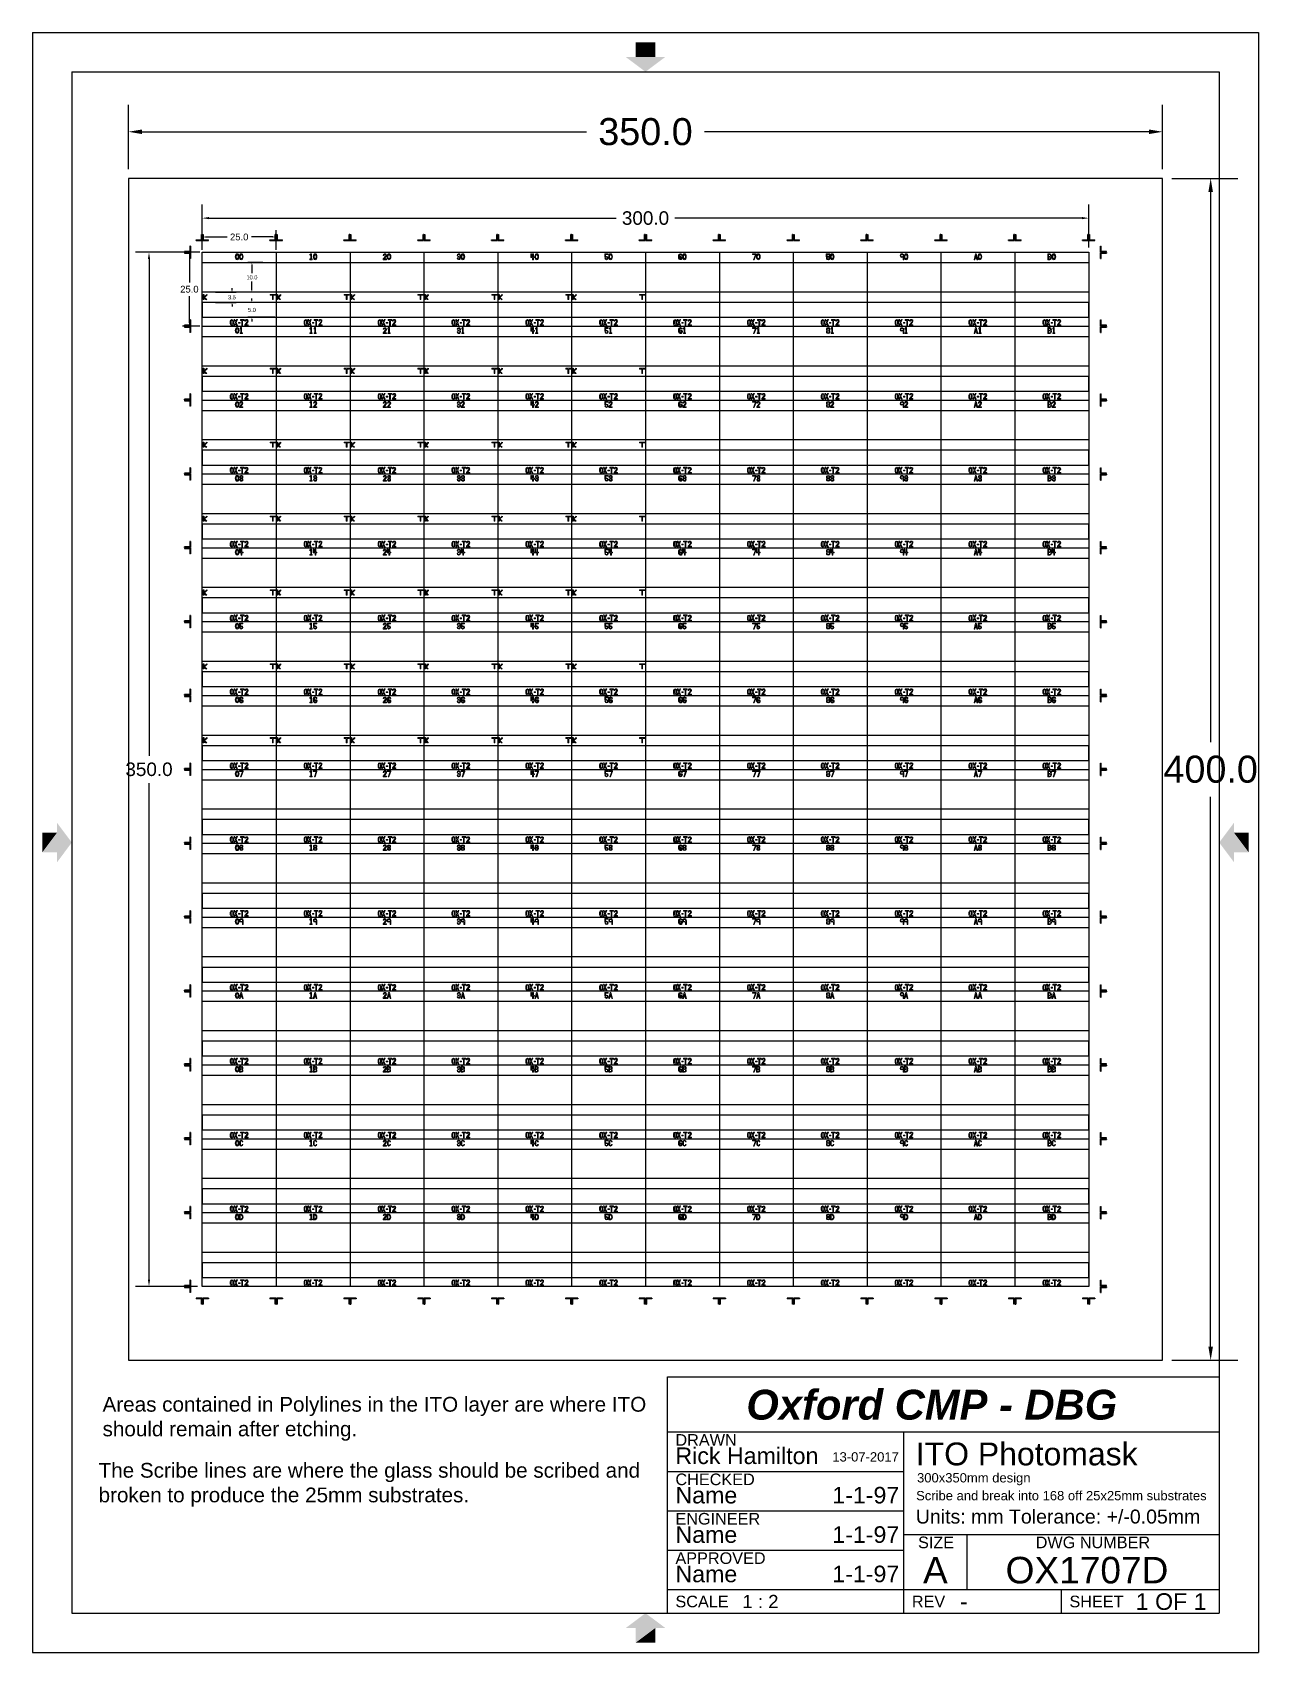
# Model space of a CAD drawing. Header units: millimetres. Extents: x -207 to 207, y -299 to 249.
import ezdxf

# ---------------------------------------------------------------- set-up
doc = ezdxf.new("R2010")
doc.units = ezdxf.units.MM
doc.header["$PDSIZE"] = 1
for name, color, linetype in [('border', 3, 'Continuous'), ('cut_mark', 10, 'Continuous'), ('Glass Substrate', 4, 'Continuous'), ('ITO', 5, 'Continuous'), ('ITO Dimensions', 7, 'Continuous'), ('Scribe lines', 8, 'Continuous')]:
    doc.layers.add(name, color=color, linetype=linetype)
doc.styles.add('Arial', font='arial.ttf')
doc.styles.add('Arial_Bold', font='arial.ttf')
doc.styles.add('Arial_Bold_Italic', font='arialbi.ttf')
doc.styles.add('DEFAULT', font='arial.ttf', dxfattribs={"height": 5})
doc.dimstyles.new('COPY_1_OF_STANDARD', dxfattribs={"dimscale": 0.3, "dimtxt": 2.286, "dimasz": 2.286, "dimexe": 2.286, "dimexo": 0.794, "dimgap": 1.143, "dimtad": 0, "dimtih": 1, "dimtoh": 1, "dimdec": 1, "dimzin": 0, "dimdsep": 46, "dimtxsty": 'Arial', "dimsah": 1, "dimcen": 0, "dimadec": 0, "dimazin": 0, "dimtfac": 1, "dimtdec": 4, "dimtofl": 0, "dimtmove": 0, "dimatfit": 3, "dimfxl": 1, "dimtfillclr": 256, "dimtolj": 1, "dimtzin": 0, "dimarcsym": 0})

msp = doc.modelspace()

# ---------------------------------------------------------------- texts
at = {"color": 7, "lineweight": 0, "char_height": 5, "attachment_point": 1, "style": 'DEFAULT'}
for s, width, insert in [('Areas contained in Polylines in the ITO layer are where ITO should remain after etching.', 191.2145, (-183.75, -212.38)), ('The Scribe lines are where the glass should be scribed and broken to produce the 25mm substrates.', 185.0879, (-185.09, -234.72))]:
    msp.add_mtext_dynamic_manual_height_columns(s, width=width, gutter_width=25, heights=[0], dxfattribs=dict(at, insert=insert))
at = {"layer": 'border'}
for s, height, style, p in [('Oxford CMP - DBG', 10.1079, 'Arial_Bold_Italic', (34.14, -220.07)), ('DRAWN', 3.931, 'Arial_Bold', (10.13, -228.91)), ('Rick Hamilton', 5.6167, 'Arial', (10.13, -235.11)), ('ITO Photomask', 7.7341, 'Arial', (91.49, -235.55)), ('13-07-2017', 3.15, 'Arial', (63.23, -234.25)), ('CHECKED', 3.931, 'Arial_Bold', (10.13, -242.25)), ('300x350mm design', 3.15, 'Arial', (91.9, -241.33)), ('Name', 5.617, 'Arial', (10.13, -248.44)), ('1-1-97', 5.617, 'Arial', (63.21, -248.44)), ('Scribe and break into 168 off 25x25mm substrates', 3.15, 'Arial', (91.59, -247.37)), ('ENGINEER', 3.931, 'Arial_Bold', (10.13, -255.58)), ('Units: mm Tolerance: +/-0.05mm', 4.725, 'Arial', (91.49, -255.24)), ('Name', 5.617, 'Arial', (10.13, -261.78)), ('1-1-97', 5.617, 'Arial', (63.21, -261.78)), ('SIZE', 3.931, 'Arial_Bold', (92.24, -263.59)), ('DWG NUMBER', 3.931, 'Arial_Bold', (132.05, -263.59)), ('APPROVED', 3.931, 'Arial_Bold', (10.13, -268.92)), ('A', 8.98, 'Arial', (93.92, -275.5)), ('OX1707D', 8.982, 'Arial', (121.86, -275.5)), ('Name', 5.617, 'Arial', (10.13, -275.11)), ('1-1-97', 5.617, 'Arial', (63.21, -275.11)), ('SCALE', 3.931, 'Arial_Bold', (10.13, -283.59)), ('1 : 2', 4.491, 'Arial', (32.8, -283.88)), ('SHEET', 3.931, 'Arial_Bold', (143.48, -283.59)), ('1 OF 1', 5.617, 'Arial', (165.91, -284.45)), ('REV', 3.931, 'Arial_Bold', (90.14, -283.59)), ('-', 5.62, 'Arial', (106.41, -284.45))]:
    msp.add_text(s, height=height, dxfattribs=dict(at, style=style)).set_placement(p)

# ---------------------------------------------------------------- blocks, each defined once
blk = doc.blocks.new('*D1')
at = {"layer": 'Defpoints', "color": 0, "transparency": 16777216}
for p in [(175, 200), (175, -200), (191.27, -200)]:
    blk.add_point(p, dxfattribs=at)
at = {"layer": 'ITO Dimensions', "color": 0, "linetype": 'ByBlock', "lineweight": -2, "transparency": 16777216}
for p, q in [((178.18, 200), (200.41, 200)), ((191.27, 195.43), (191.27, 9.24)), ((191.27, -195.43), (191.27, -9.24)), ((178.18, -200), (200.41, -200))]:
    blk.add_line(p, q, dxfattribs=at)
at = {"layer": 'ITO Dimensions', "color": 0, "transparency": 16777216}
for points in [[(192.03, 195.43), (190.5, 195.43), (191.27, 200)], [(190.5, -195.43), (192.03, -195.43), (191.27, -200)]]:
    blk.add_solid(points, dxfattribs=at)
at = {"layer": 'ITO Dimensions', "color": 0, "transparency": 16777216, "insert": (191.27, 0), "char_height": 9.144, "attachment_point": 5, "style": 'Arial'}
blk.add_mtext('\\A1;400.0', dxfattribs=at)
blk = doc.blocks.new('*D2')
at = {"layer": 'Defpoints', "color": 0, "transparency": 16777216}
for p in [(175, 215.78), (-175, 200), (175, 200)]:
    blk.add_point(p, dxfattribs=at)
at = {"layer": 'ITO Dimensions', "color": 0, "linetype": 'ByBlock', "lineweight": -2, "transparency": 16777216}
for p, q in [((-175, 203.18), (-175, 224.93)), ((175, 203.18), (175, 224.93)), ((-170.43, 215.78), (-19.96, 215.78)), ((170.43, 215.78), (19.96, 215.78))]:
    blk.add_line(p, q, dxfattribs=at)
at = {"layer": 'ITO Dimensions', "color": 0, "transparency": 16777216}
for points in [[(-170.43, 216.55), (-170.43, 215.02), (-175, 215.78)], [(170.43, 215.02), (170.43, 216.55), (175, 215.78)]]:
    blk.add_solid(points, dxfattribs=at)
at = {"layer": 'ITO Dimensions', "color": 0, "transparency": 16777216, "insert": (0, 215.78), "char_height": 9.144, "attachment_point": 5, "style": 'Arial'}
blk.add_mtext('\\A1;350.0', dxfattribs=at)
blk = doc.blocks.new('*D3')
at = {"layer": 'Defpoints', "color": 0, "transparency": 16777216}
for p in [(150, 186.56), (-150, 175), (150, 175)]:
    blk.add_point(p, dxfattribs=at)
at = {"layer": 'ITO Dimensions', "color": 0, "linetype": 'ByBlock', "lineweight": -2, "transparency": 16777216}
for p, q in [((-150, 176.59), (-150, 191.13)), ((-147.71, 186.56), (-9.98, 186.56)), ((147.71, 186.56), (9.98, 186.56)), ((150, 176.59), (150, 191.13))]:
    blk.add_line(p, q, dxfattribs=at)
at = {"layer": 'ITO Dimensions', "color": 0, "transparency": 16777216}
for points in [[(-147.71, 186.94), (-147.71, 186.18), (-150, 186.56)], [(147.71, 186.18), (147.71, 186.94), (150, 186.56)]]:
    blk.add_solid(points, dxfattribs=at)
at = {"layer": 'ITO Dimensions', "color": 0, "transparency": 16777216, "insert": (0, 186.56), "char_height": 4.572, "attachment_point": 5, "style": 'Arial'}
blk.add_mtext('\\A1;300.0', dxfattribs=at)
blk = doc.blocks.new('A$C7D01168D')
at = {"layer": 'cut_mark', "color": 5}
for p, q in [((0, 1), (0, 0.9)), ((0, 1), (1, 1)), ((0, 0.9), (0.9, 0.9)), ((0.9, 0.9), (0.9, 0)), ((1, 0), (0.9, 0)), ((1, 0), (0.9, 0)), ((1, 0), (1, 1)), ((1.1, 0), (1.1, 1)), ((1.1, 1), (2.1, 1)), ((1.1, 0), (1.2, 0)), ((1.2, 0.9), (2.1, 0.9)), ((1.2, 0), (1.2, 0.9)), ((2.1, 1), (2.1, 0.9))]:
    blk.add_line(p, q, dxfattribs=at)
blk = doc.blocks.new('*D4')
at = {"layer": 'Defpoints', "color": 0, "transparency": 16777216}
for p in [(-150, 175), (-168.03, -175), (-150, -175)]:
    blk.add_point(p, dxfattribs=at)
at = {"layer": 'ITO Dimensions', "color": 0, "linetype": 'ByBlock', "lineweight": -2, "transparency": 16777216}
for p, q in [((-151.59, 175), (-172.6, 175)), ((-168.03, 172.71), (-168.03, 4.62)), ((-168.03, -172.71), (-168.03, -4.62)), ((-151.59, -175), (-172.6, -175))]:
    blk.add_line(p, q, dxfattribs=at)
at = {"layer": 'ITO Dimensions', "color": 0, "transparency": 16777216}
for points in [[(-167.65, 172.71), (-168.41, 172.71), (-168.03, 175)], [(-168.41, -172.71), (-167.65, -172.71), (-168.03, -175)]]:
    blk.add_solid(points, dxfattribs=at)
at = {"layer": 'ITO Dimensions', "color": 0, "transparency": 16777216, "insert": (-168.03, 0), "char_height": 4.572, "attachment_point": 5, "style": 'Arial'}
blk.add_mtext('\\A1;350.0', dxfattribs=at)
blk = doc.blocks.new('*D5')
at = {"layer": 'Defpoints', "color": 0, "transparency": 16777216}
for p in [(-125, 180.18), (-150, 175), (-125, 175)]:
    blk.add_point(p, dxfattribs=at)
at = {"layer": 'ITO Dimensions', "color": 0, "linetype": 'ByBlock', "lineweight": -2, "transparency": 16777216}
for p, q in [((-150, 175.79), (-150, 182.47)), ((-125, 175.79), (-125, 182.47)), ((-148.86, 180.18), (-141.62, 180.18)), ((-126.14, 180.18), (-133.38, 180.18))]:
    blk.add_line(p, q, dxfattribs=at)
at = {"layer": 'ITO Dimensions', "color": 0, "transparency": 16777216}
for points in [[(-148.86, 180.37), (-148.86, 179.99), (-150, 180.18)], [(-126.14, 179.99), (-126.14, 180.37), (-125, 180.18)]]:
    blk.add_solid(points, dxfattribs=at)
at = {"layer": 'ITO Dimensions', "color": 0, "transparency": 16777216, "insert": (-137.5, 180.18), "char_height": 2.286, "attachment_point": 5, "style": 'Arial'}
blk.add_mtext('\\A1;25.0', dxfattribs=at)
blk = doc.blocks.new('*D6')
at = {"layer": 'Defpoints', "color": 0, "transparency": 16777216}
for p in [(-150, 175), (-154.36, 150), (-150, 150)]:
    blk.add_point(p, dxfattribs=at)
at = {"layer": 'ITO Dimensions', "color": 0, "linetype": 'ByBlock', "lineweight": -2, "transparency": 16777216}
for p, q in [((-150.79, 175), (-156.65, 175)), ((-154.36, 173.86), (-154.36, 164.81)), ((-154.36, 151.14), (-154.36, 160.19)), ((-150.79, 150), (-156.65, 150))]:
    blk.add_line(p, q, dxfattribs=at)
at = {"layer": 'ITO Dimensions', "color": 0, "transparency": 16777216}
for points in [[(-154.17, 173.86), (-154.55, 173.86), (-154.36, 175)], [(-154.55, 151.14), (-154.17, 151.14), (-154.36, 150)]]:
    blk.add_solid(points, dxfattribs=at)
at = {"layer": 'ITO Dimensions', "color": 0, "transparency": 16777216, "insert": (-154.36, 162.5), "char_height": 2.286, "attachment_point": 5, "style": 'Arial'}
blk.add_mtext('\\A1;25.0', dxfattribs=at)
blk = doc.blocks.new('*D7')
at = {"layer": 'Defpoints', "color": 0, "transparency": 16777216}
for p in [(-146, 161.5), (-146, 158), (-139.94, 158)]:
    blk.add_point(p, dxfattribs=at)
at = {"layer": 'ITO Dimensions', "color": 0, "linetype": 'ByBlock', "lineweight": -2, "transparency": 16777216}
for p, q in [((-145.52, 161.5), (-138.57, 161.5)), ((-139.94, 162.19), (-139.94, 162.87)), ((-145.52, 158), (-138.57, 158)), ((-139.94, 157.31), (-139.94, 156.63))]:
    blk.add_line(p, q, dxfattribs=at)
at = {"layer": 'ITO Dimensions', "color": 0, "transparency": 16777216}
for points in [[(-140.06, 162.19), (-139.83, 162.19), (-139.94, 161.5)], [(-139.83, 157.31), (-140.06, 157.31), (-139.94, 158)]]:
    blk.add_solid(points, dxfattribs=at)
at = {"layer": 'ITO Dimensions', "color": 0, "transparency": 16777216, "insert": (-139.94, 159.75), "char_height": 1.372, "attachment_point": 5, "style": 'Arial'}
blk.add_mtext('\\A1;3.5', dxfattribs=at)
blk = doc.blocks.new('*D8')
at = {"layer": 'Defpoints', "color": 0, "transparency": 16777216}
for p in [(-129, 158), (-133.2, 153), (-125, 153)]:
    blk.add_point(p, dxfattribs=at)
at = {"layer": 'ITO Dimensions', "color": 0, "linetype": 'ByBlock', "lineweight": -2, "transparency": 16777216}
for p, q in [((-133.2, 158.69), (-133.2, 159.37)), ((-129.48, 158), (-134.57, 158)), ((-125.48, 153), (-134.57, 153)), ((-133.2, 152.31), (-133.2, 151.63))]:
    blk.add_line(p, q, dxfattribs=at)
at = {"layer": 'ITO Dimensions', "color": 0, "transparency": 16777216}
for points in [[(-133.32, 158.69), (-133.09, 158.69), (-133.2, 158)], [(-133.09, 152.31), (-133.32, 152.31), (-133.2, 153)]]:
    blk.add_solid(points, dxfattribs=at)
at = {"layer": 'ITO Dimensions', "color": 0, "transparency": 16777216, "insert": (-133.2, 155.5), "char_height": 1.372, "attachment_point": 5, "style": 'Arial'}
blk.add_mtext('\\A1;5.0', dxfattribs=at)
blk = doc.blocks.new('*D9')
at = {"layer": 'Defpoints', "color": 0, "transparency": 16777216}
for p in [(-133.2, 171.5), (-129, 171.5), (-129, 161.5)]:
    blk.add_point(p, dxfattribs=at)
at = {"layer": 'ITO Dimensions', "color": 0, "linetype": 'ByBlock', "lineweight": -2, "transparency": 16777216}
for p, q in [((-129.48, 171.5), (-134.57, 171.5)), ((-133.2, 170.81), (-133.2, 167.89)), ((-133.2, 162.19), (-133.2, 165.11)), ((-129.48, 161.5), (-134.57, 161.5))]:
    blk.add_line(p, q, dxfattribs=at)
at = {"layer": 'ITO Dimensions', "color": 0, "transparency": 16777216}
for points in [[(-133.09, 170.81), (-133.32, 170.81), (-133.2, 171.5)], [(-133.32, 162.19), (-133.09, 162.19), (-133.2, 161.5)]]:
    blk.add_solid(points, dxfattribs=at)
at = {"layer": 'ITO Dimensions', "color": 0, "transparency": 16777216, "insert": (-133.2, 166.5), "char_height": 1.372, "attachment_point": 5, "style": 'Arial'}
blk.add_mtext('\\A1;10.0', dxfattribs=at)
blk = doc.blocks.new('*U15')
at = {"layer": 'ITO', "lineweight": 0}
for points in [[(-3.02, 0.45), (-3.02, -0.46, 1), (-1.9, -0.46), (-1.9, 0.45, 1), (-3.02, 0.45)], [(-2.74, 0.45), (-2.74, -0.4, 1), (-2.18, -0.4), (-2.18, 0.45, 1), (-2.74, 0.45)]]:
    blk.add_lwpolyline(points, format="xyb", close=True, dxfattribs=at)
for points in [[(-1.74, -0.98), (-1.32, 0.02), (-1.74, 1.02), (-1.46, 1.02), (-1.18, 0.35), (-0.9, 1.02), (-0.62, 1.02), (-1.04, 0.02), (-0.62, -0.98), (-0.9, -0.98), (-1.18, -0.31), (-1.46, -0.98), (-1.74, -0.98)], [(-1.74, 1.02), (-1.46, 1.02), (-1.18, 0.35), (-0.9, 1.02), (-0.62, 1.02), (-1.04, 0.02), (-0.62, -0.98), (-0.9, -0.98), (-1.18, -0.31), (-1.46, -0.98), (-1.74, -0.98), (-1.32, 0.02), (-1.74, 1.02)], [(0.4, 1.02), (1.65, 1.02), (1.65, 0.73), (1.15, 0.73), (1.15, -0.98), (0.9, -0.98), (0.9, 0.73), (0.4, 0.73), (0.4, 1.02)]]:
    blk.add_lwpolyline(points, close=True, dxfattribs=at)
at = {"layer": 'ITO', "linetype": 'Continuous', "lineweight": -2, "flags": 128}
blk.add_lwpolyline([(-0.23, 0.02), (0.27, 0.02), (0.27, -0.23), (-0.23, -0.23)], close=True, dxfattribs=at)
blk.add_lwpolyline([(1.9, 0.48, -1.385982), (2.89, 0.1), (2.22, -0.73), (3.02, -0.73), (3.02, -0.98), (1.9, -0.98), (1.9, -0.73), (2.7, 0.26, 1.359759), (2.15, 0.48), (1.9, 0.48)], format="xyb", dxfattribs=at)
blk = doc.blocks.new('*U16')
at = {"color": 0, "linetype": 'ByBlock', "lineweight": -2, "transparency": 16777216}
for p in [(0, 0), (25, 0), (50, 0), (75, 0), (100, 0), (125, 0), (150, 0), (175, 0), (200, 0), (225, 0), (250, 0), (275, 0), (0, -25), (25, -25), (50, -25), (75, -25), (100, -25), (125, -25), (150, -25), (175, -25), (200, -25), (225, -25), (250, -25), (275, -25), (0, -50), (25, -50), (50, -50), (75, -50), (100, -50), (125, -50), (150, -50), (175, -50), (200, -50), (225, -50), (250, -50), (275, -50), (0, -75), (25, -75), (50, -75), (75, -75), (100, -75), (125, -75), (150, -75), (175, -75), (200, -75), (225, -75), (250, -75), (275, -75), (0, -100), (25, -100), (50, -100), (75, -100), (100, -100), (125, -100), (150, -100), (175, -100), (200, -100), (225, -100), (250, -100), (275, -100), (0, -125), (25, -125), (50, -125), (75, -125), (100, -125), (125, -125), (150, -125), (175, -125), (200, -125), (225, -125), (250, -125), (275, -125), (0, -150), (25, -150), (50, -150), (75, -150), (100, -150), (125, -150), (150, -150), (175, -150), (200, -150), (225, -150), (250, -150), (275, -150), (0, -175), (25, -175), (50, -175), (75, -175), (100, -175), (125, -175), (150, -175), (175, -175), (200, -175), (225, -175), (250, -175), (275, -175), (0, -200), (25, -200), (50, -200), (75, -200), (100, -200), (125, -200), (150, -200), (175, -200), (200, -200), (225, -200), (250, -200), (275, -200), (0, -225), (25, -225), (50, -225), (75, -225), (100, -225), (125, -225), (150, -225), (175, -225), (200, -225), (225, -225), (250, -225), (275, -225), (0, -250), (25, -250), (50, -250), (75, -250), (100, -250), (125, -250), (150, -250), (175, -250), (200, -250), (225, -250), (250, -250), (275, -250), (0, -275), (25, -275), (50, -275), (75, -275), (100, -275), (125, -275), (150, -275), (175, -275), (200, -275), (225, -275), (250, -275), (275, -275), (0, -300), (25, -300), (50, -300), (75, -300), (100, -300), (125, -300), (150, -300), (175, -300), (200, -300), (225, -300), (250, -300), (275, -300), (0, -325), (25, -325), (50, -325), (75, -325), (100, -325), (125, -325), (150, -325), (175, -325), (200, -325), (225, -325), (250, -325), (275, -325)]:
    blk.add_blockref('*U15', p, dxfattribs=at)
blk = doc.blocks.new('*U20')
at = {"layer": 'ITO', "lineweight": -2, "flags": 128}
blk.add_lwpolyline([(-112.84, -1), (-112.84, -0.75), (-112.59, -0.75), (-112.59, 0.75), (-112.84, 0.5), (-112.84, 0.75), (-112.59, 1), (-112.34, 1), (-112.34, -0.75), (-112.09, -0.75), (-112.09, -1), (-112.84, -1)], dxfattribs=at)
at = {"layer": 'ITO', "linetype": 'Continuous', "lineweight": -2, "flags": 128}
for points in [[(-88.03, 0.46, -1.385982), (-87.03, 0.08), (-87.71, -0.75), (-86.91, -0.75), (-86.91, -1), (-88.03, -1), (-88.03, -0.75), (-87.23, 0.24, 1.359759), (-87.78, 0.46), (-88.03, 0.46)], [(-63.03, 0.44), (-62.78, 0.44, -2.30913), (-62.45, 0.12), (-62.78, 0.12), (-62.78, -0.13), (-62.47, -0.13, -2.406734), (-62.78, -0.44), (-63.03, -0.44, 1.585442), (-62.12, 0, 1.58587), (-63.03, 0.44)], [(-13.03, -0.44, 2.353753), (-12.45, 0.12), (-12.78, 0.12), (-12.78, 0.75), (-11.91, 0.75), (-11.91, 1), (-13.03, 1), (-13.03, -0.13), (-12.47, -0.13, -2.406734), (-12.78, -0.44), (-13.03, -0.44)]]:
    blk.add_lwpolyline(points, format="xyb", dxfattribs=at)
for points in [[(-38.09, 1), (-38.09, -0.25), (-37.47, -0.25), (-37.47, -1), (-37.22, -1), (-37.22, -0.25), (-36.84, -0.25), (-36.84, 0), (-37.22, 0), (-37.22, 1), (-37.47, 1), (-37.47, 0), (-37.84, 0), (-37.84, 1), (-38.09, 1)], [(111.91, -1), (112.41, 1), (112.66, 1), (113.16, -1), (112.91, -1), (112.78, -0.5), (112.28, -0.5), (112.16, -1), (111.91, -1)], [(112.34, -0.25), (112.53, 0.5), (112.72, -0.25), (112.34, -0.25)]]:
    blk.add_lwpolyline(points, dxfattribs=at)
at = {"layer": 'ITO', "flags": 128}
blk.add_lwpolyline([(13.09, 0.45), (12.85, 0.45, 0.986306), (12.22, 0.44), (12.22, 0.03, -3.989632), (11.97, -0.44), (11.97, 0.44, -0.986761)], format="xyb", close=True, dxfattribs=at)
at = {"layer": 'ITO', "lineweight": 0}
blk.add_lwpolyline([(36.91, 1), (38.16, 1), (38.16, 0.75), (37.53, -1), (37.28, -1), (37.91, 0.75), (36.91, 0.75)], close=True, dxfattribs=at)
for points in [[(62.53, 1, -0.707122), (62.88, 0, -2.828346), (62.18, 0, -0.707107), (62.53, 1, 0)], [(88.16, -1), (87.91, -1), (87.91, -0.12, -4.274293), (88.16, 0.37)], [(136.91, 1), (137.53, 1, -0.707142), (137.88, 0, -0.707072), (137.53, -1), (136.91, -1)], [(137.16, 0.75), (137.53, 0.75, -0.999915), (137.53, 0.13), (137.16, 0.13)], [(137.16, -0.12), (137.53, -0.12, -0.999915), (137.53, -0.75), (137.16, -0.75)]]:
    blk.add_lwpolyline(points, format="xyb", close=True, dxfattribs=at)
for centre, radius in [((62.53, 0.44), 0.313), ((87.53, 0.38), 0.375), ((62.53, -0.44), 0.312)]:
    blk.add_circle(centre, radius, dxfattribs=at)
at = {"layer": 'ITO'}
blk.add_circle((12.53, -0.44), 0.313, dxfattribs=at)
at = {"layer": 'ITO', "linetype": 'Continuous', "lineweight": -2}
for major_axis, ratio in [((0, 1), 0.625), ((0, 0.75), 0.5)]:
    blk.add_ellipse((-137.47, 0), major_axis=major_axis, ratio=ratio, dxfattribs=at)
blk = doc.blocks.new('*U21')
at = {"layer": 'ITO', "color": 0, "linetype": 'ByBlock', "lineweight": -2, "transparency": 16777216}
for p in [(0, 0), (0, -25), (0, -50), (0, -75), (0, -100), (0, -125), (0, -150), (0, -175), (0, -200), (0, -225), (0, -250), (0, -275), (0, -300), (0, -325)]:
    blk.add_blockref('*U20', p, dxfattribs=at)
blk = doc.blocks.new('*U22')
at = {"layer": 'ITO', "lineweight": -2, "flags": 128}
blk.add_lwpolyline([(-0.37, 136.5), (-0.37, 136.75), (-0.12, 136.75), (-0.12, 138.25), (-0.37, 138), (-0.37, 138.25), (-0.12, 138.5), (0.13, 138.5), (0.13, 136.75), (0.38, 136.75), (0.38, 136.5), (-0.37, 136.5)], dxfattribs=at)
at = {"layer": 'ITO', "linetype": 'Continuous', "lineweight": -2, "flags": 128}
for points in [[(-0.56, 112.96, -1.385982), (0.44, 112.58), (-0.24, 111.75), (0.56, 111.75), (0.56, 111.5), (-0.56, 111.5), (-0.56, 111.75), (0.24, 112.74, 1.359759), (-0.31, 112.96), (-0.56, 112.96)], [(-0.56, 87.94), (-0.31, 87.94, -2.30913), (0.02, 87.62), (-0.31, 87.62), (-0.31, 87.37), (0, 87.37, -2.406734), (-0.31, 87.06), (-0.56, 87.06, 1.585442), (0.35, 87.5, 1.58587), (-0.56, 87.94)], [(-0.56, 37.06, 2.353753), (0.02, 37.62), (-0.31, 37.62), (-0.31, 38.25), (0.56, 38.25), (0.56, 38.5), (-0.56, 38.5), (-0.56, 37.37), (0, 37.37, -2.406734), (-0.31, 37.06), (-0.56, 37.06)]]:
    blk.add_lwpolyline(points, format="xyb", dxfattribs=at)
for points in [[(-0.63, 63.5), (-0.63, 62.25), (0, 62.25), (0, 61.5), (0.25, 61.5), (0.25, 62.25), (0.62, 62.25), (0.62, 62.5), (0.25, 62.5), (0.25, 63.5), (0, 63.5), (0, 62.5), (-0.38, 62.5), (-0.38, 63.5), (-0.63, 63.5)], [(-0.62, -88.5), (-0.12, -86.5), (0.13, -86.5), (0.63, -88.5), (0.38, -88.5), (0.25, -88), (-0.25, -88), (-0.37, -88.5), (-0.62, -88.5)], [(-0.19, -87.75), (0, -87), (0.19, -87.75), (-0.19, -87.75)]]:
    blk.add_lwpolyline(points, dxfattribs=at)
at = {"layer": 'ITO', "flags": 128}
blk.add_lwpolyline([(0.56, 12.95), (0.31, 12.95, 0.986306), (-0.31, 12.94), (-0.31, 12.53, -3.989632), (-0.56, 12.06), (-0.56, 12.94, -0.986761)], format="xyb", close=True, dxfattribs=at)
at = {"layer": 'ITO', "lineweight": 0}
blk.add_lwpolyline([(-0.62, -11.5), (0.63, -11.5), (0.63, -11.75), (0, -13.5), (-0.25, -13.5), (0.38, -11.75), (-0.62, -11.75)], close=True, dxfattribs=at)
for points in [[(0, -36.5, -0.707122), (0.36, -37.5, -2.828346), (-0.35, -37.5, -0.707107), (0, -36.5, 0)], [(0.63, -63.5), (0.38, -63.5), (0.38, -62.62, -4.274293), (0.63, -62.13)], [(-0.62, -111.5), (0, -111.5, -0.707142), (0.35, -112.5, -0.707072), (0, -113.5), (-0.62, -113.5)], [(-0.37, -111.75), (0, -111.75, -1), (0, -112.38), (-0.37, -112.38)], [(-0.37, -112.63), (0, -112.63, -0.999915), (0, -113.25), (-0.37, -113.25)], [(-0.62, -163.5), (-0.62, -161.5), (-0.37, -161.5, -1), (-0.37, -163.5)], [(-0.37, -163.22), (-0.37, -161.75, -1), (-0.37, -163.25, -1)]]:
    blk.add_lwpolyline(points, format="xyb", close=True, dxfattribs=at)
at = {"layer": 'ITO', "lineweight": 0, "flags": 128}
blk.add_lwpolyline([(0.56, -137.06, 1), (-0.56, -137.06), (-0.56, -137.94, 1), (0.56, -137.94), (0.31, -137.94, -1), (-0.31, -137.94), (-0.31, -137.06, -1), (0.31, -137.06), (0.56, -137.06)], format="xyb", dxfattribs=at)
at = {"layer": 'ITO'}
blk.add_circle((0, 12.06), 0.313, dxfattribs=at)
at = {"layer": 'ITO', "lineweight": 0}
for centre, radius in [((0, -37.06), 0.313), ((0, -37.94), 0.312), ((0, -62.13), 0.375)]:
    blk.add_circle(centre, radius, dxfattribs=at)
at = {"layer": 'ITO', "linetype": 'Continuous', "lineweight": -2}
for major_axis, ratio in [((0, 1), 0.625), ((0, 0.75), 0.5)]:
    blk.add_ellipse((0, 162.5), major_axis=major_axis, ratio=ratio, dxfattribs=at)
blk = doc.blocks.new('*U23')
at = {"layer": 'ITO', "color": 0, "linetype": 'ByBlock', "lineweight": -2, "transparency": 16777216}
for p in [(0, 0), (25, 0), (50, 0), (75, 0), (100, 0), (125, 0), (150, 0), (175, 0), (200, 0), (225, 0), (250, 0), (275, 0)]:
    blk.add_blockref('*U22', p, dxfattribs=at)

# ---------------------------------------------------------------- dimensions: what is measured, and where the dimension line sits
at = {"layer": 'ITO Dimensions'}
for base, p1, p2, override, picture, middle in [((175, 215.78), (-175, 200), (175, 200), {"dimscale": 2, "dimtxt": 4.572, "dimexe": 4.572, "dimexo": 1.588, "dimgap": 2.286, "dimtxsty": 'Arial'}, '*D2', (0, 215.78)), ((150, 186.56), (-150, 175), (150, 175), {"dimscale": 1, "dimtxt": 4.572, "dimexe": 4.572, "dimexo": 1.588, "dimgap": 2.286, "dimtxsty": 'Arial'}, '*D3', (0, 186.56)), ((-125, 180.18), (-150, 175), (-125, 175), {"dimscale": 0.5, "dimtxt": 4.572, "dimexe": 4.572, "dimexo": 1.588, "dimgap": 2.286, "dimtxsty": 'Arial'}, '*D5', (-137.5, 180.18))]:
    dim = msp.add_linear_dim(base=base, p1=p1, p2=p2, dimstyle='COPY_1_OF_STANDARD', override=override, dxfattribs=at)
    dim.commit()
    dim.dimension.update_dxf_attribs({"geometry": picture, "text_midpoint": middle})
for base, p1, p2, override, picture, middle in [((191.27, -200), (175, 200), (175, -200), {"dimscale": 2, "dimtxt": 4.572, "dimexe": 4.572, "dimexo": 1.588, "dimgap": 2.286, "dimtxsty": 'Arial'}, '*D1', (191.27, 0)), ((-168.03, -175), (-150, 175), (-150, -175), {"dimscale": 1, "dimtxt": 4.572, "dimexe": 4.572, "dimexo": 1.588, "dimgap": 2.286, "dimtxsty": 'Arial'}, '*D4', (-168.03, 0)), ((-154.36, 150), (-150, 175), (-150, 150), {"dimscale": 0.5, "dimtxt": 4.572, "dimexe": 4.572, "dimexo": 1.588, "dimgap": 2.286, "dimtxsty": 'Arial'}, '*D6', (-154.36, 162.5)), ((-133.2, 171.5), (-129, 161.5), (-129, 171.5), {"dimtxt": 4.572, "dimexe": 4.572, "dimexo": 1.588, "dimgap": 2.286, "dimtxsty": 'Arial'}, '*D9', (-133.2, 166.5)), ((-139.94, 158), (-146, 161.5), (-146, 158), {"dimtxt": 4.572, "dimexe": 4.572, "dimexo": 1.588, "dimgap": 2.286, "dimtxsty": 'Arial'}, '*D7', (-139.94, 159.75)), ((-133.2, 153), (-129, 158), (-125, 153), {"dimtxt": 4.572, "dimexe": 4.572, "dimexo": 1.588, "dimgap": 2.286, "dimtxsty": 'Arial'}, '*D8', (-133.2, 155.5))]:
    dim = msp.add_linear_dim(base=base, p1=p1, p2=p2, angle=90, dimstyle='COPY_1_OF_STANDARD', override=override, dxfattribs=at)
    dim.commit()
    dim.dimension.update_dxf_attribs({"geometry": picture, "text_midpoint": middle})

# ---------------------------------------------------------------- linework, layer by layer
at = {"color": 7, "lineweight": 0}
for p, q in [((61.19, 174.5), (62.44, 174.5)), ((61.19, 173.5), (61.19, 174.5)), ((61.19, 174.25), (62.44, 174.25)), ((62.44, 173.62), (61.19, 173.62)), ((62.44, 173.37), (61.19, 173.37)), ((61.19, 172.75), (62.44, 172.75)), ((62.44, 174.5), (62.44, 173.5))]:
    msp.add_line(p, q, dxfattribs=at)
for centre, radius in [((61.19, 174.5), 0), ((61.81, 173.94), 0.562), ((61.81, 173.06), 0.563)]:
    msp.add_circle(centre, radius, dxfattribs=at)
at = {"layer": 'border'}
for p, q in [((-207.49, 249.42), (207.49, 249.42)), ((-207.49, 249.42), (-207.49, -298.92)), ((207.49, 249.42), (207.49, -298.92)), ((-194.16, 236.08), (-194.16, -285.58)), ((-194.16, 236.08), (194.16, 236.08)), ((194.16, 236.08), (194.16, -285.58)), ((7.47, -205.57), (194.16, -205.57)), ((7.47, -285.58), (7.47, -205.57)), ((7.47, -224.24), (194.16, -224.24)), ((87.48, -285.58), (87.48, -224.24)), ((7.47, -237.58), (87.48, -237.58)), ((7.47, -250.91), (87.48, -250.91)), ((87.48, -258.91), (194.16, -258.91)), ((108.81, -277.58), (108.81, -258.91)), ((7.47, -264.25), (87.48, -264.25)), ((7.47, -277.58), (194.16, -277.58)), ((140.82, -285.58), (140.82, -277.58)), ((-194.16, -285.58), (194.16, -285.58)), ((-207.49, -298.92), (207.49, -298.92))]:
    msp.add_line(p, q, dxfattribs=at)
for points in [[(-3.33, 246.08), (-3.33, 241.08), (3.33, 246.08), (3.33, 241.08)], [(-3.33, 241.08), (-6.67, 241.08), (3.33, 241.08), (6.67, 241.08)], [(-6.67, 241.08), (0, 236.08), (6.67, 241.08), (0, 236.08)], [(-199.16, -21.42), (-204.16, -21.42), (-204.16, -28.08), (-204.16, -21.42)], [(-194.16, -24.75), (-199.16, -18.09), (-199.14, -31.42), (-199.16, -28.08)], [(199.16, -31.42), (199.16, -28.08), (194.16, -24.75), (199.15, -18.08)], [(199.16, -28.08), (204.16, -28.08), (199.15, -18.08), (199.16, -21.42)], [(204.16, -28.08), (204.16, -21.42), (199.16, -21.42), (204.16, -21.42)], [(-6.66, -290.58), (-3.33, -290.58), (0, -285.58), (6.67, -290.56)], [(-3.33, -290.58), (-3.33, -295.58), (6.67, -290.56), (3.33, -290.58)], [(-3.33, -295.58), (3.33, -295.58), (3.33, -290.58), (3.33, -295.58)]]:
    msp.add_solid(points, dxfattribs=at)
at = {"layer": 'border', "extrusion": (0, 0, -1)}
msp.add_solid([(199.16, -18.09), (199.16, -21.42), (199.16, -28.08), (204.16, -28.08)], dxfattribs=at)
at = {"layer": 'Glass Substrate', "flags": 128}
msp.add_lwpolyline([(-175, -200), (175, -200), (175, 200), (-175, 200)], close=True, dxfattribs=at)
at = {"layer": 'ITO', "flags": 128}
for points in [[(-150, 171.5), (150, 171.5), (150, 161.5), (-150, 161.5)], [(-150, 153), (150, 153), (150, 158), (-150, 158)], [(-150, 146.5), (150, 146.5), (150, 136.5), (-150, 136.5)], [(-150, 128), (150, 128), (150, 133), (-150, 133)], [(-150, 121.5), (150, 121.5), (150, 111.5), (-150, 111.5)], [(-150, 103), (150, 103), (150, 108), (-150, 108)], [(-150, 96.5), (150, 96.5), (150, 86.5), (-150, 86.5)], [(-150, 78), (150, 78), (150, 83), (-150, 83)], [(-150, 71.5), (150, 71.5), (150, 61.5), (-150, 61.5)], [(-150, 53), (150, 53), (150, 58), (-150, 58)], [(-150, 46.5), (150, 46.5), (150, 36.5), (-150, 36.5)], [(-150, 28), (150, 28), (150, 33), (-150, 33)], [(-150, 21.5), (150, 21.5), (150, 11.5), (-150, 11.5)], [(-150, 3), (150, 3), (150, 8), (-150, 8)], [(-150, -3.5), (150, -3.5), (150, -13.5), (-150, -13.5)], [(-150, -22), (150, -22), (150, -17), (-150, -17)], [(-150, -28.5), (150, -28.5), (150, -38.5), (-150, -38.5)], [(-150, -47), (150, -47), (150, -42), (-150, -42)], [(-150, -53.5), (150, -53.5), (150, -63.5), (-150, -63.5)], [(-150, -72), (150, -72), (150, -67), (-150, -67)], [(-150, -78.5), (150, -78.5), (150, -88.5), (-150, -88.5)], [(-150, -97), (150, -97), (150, -92), (-150, -92)], [(-150, -103.5), (150, -103.5), (150, -113.5), (-150, -113.5)], [(-150, -122), (150, -122), (150, -117), (-150, -117)], [(-150, -128.5), (150, -128.5), (150, -138.5), (-150, -138.5)], [(-150, -147), (150, -147), (150, -142), (-150, -142)], [(-150, -153.5), (150, -153.5), (150, -163.5), (-150, -163.5)], [(-150, -172), (150, -172), (150, -167), (-150, -167)]]:
    msp.add_lwpolyline(points, close=True, dxfattribs=at)
for points in [[(-149.75, 160.75), (-149.5, 160.75), (-149.5, 159.75), (-148.5, 160.75), (-148.5, 160.5), (-149.25, 159.75), (-148.5, 159), (-148.75, 159), (-149.38, 159.63), (-149.5, 159.5), (-149.5, 159), (-149.75, 159), (-149.75, 160.75)], [(-124.75, 160.75), (-124.5, 160.75), (-124.5, 159.75), (-123.5, 160.75), (-123.5, 160.5), (-124.25, 159.75), (-123.5, 159), (-123.75, 159), (-124.38, 159.63), (-124.5, 159.5), (-124.5, 159), (-124.75, 159), (-124.75, 160.75)], [(-99.75, 160.75), (-99.5, 160.75), (-99.5, 159.75), (-98.5, 160.75), (-98.5, 160.5), (-99.25, 159.75), (-98.5, 159), (-98.75, 159), (-99.38, 159.63), (-99.5, 159.5), (-99.5, 159), (-99.75, 159), (-99.75, 160.75)], [(-74.75, 160.75), (-74.5, 160.75), (-74.5, 159.75), (-73.5, 160.75), (-73.5, 160.5), (-74.25, 159.75), (-73.5, 159), (-73.75, 159), (-74.38, 159.63), (-74.5, 159.5), (-74.5, 159), (-74.75, 159), (-74.75, 160.75)], [(-49.75, 160.75), (-49.5, 160.75), (-49.5, 159.75), (-48.5, 160.75), (-48.5, 160.5), (-49.25, 159.75), (-48.5, 159), (-48.75, 159), (-49.38, 159.63), (-49.5, 159.5), (-49.5, 159), (-49.75, 159), (-49.75, 160.75)], [(-24.75, 160.75), (-24.5, 160.75), (-24.5, 159.75), (-23.5, 160.75), (-23.5, 160.5), (-24.25, 159.75), (-23.5, 159), (-23.75, 159), (-24.38, 159.63), (-24.5, 159.5), (-24.5, 159), (-24.75, 159), (-24.75, 160.75)], [(-149.75, 135.75), (-149.5, 135.75), (-149.5, 134.75), (-148.5, 135.75), (-148.5, 135.5), (-149.25, 134.75), (-148.5, 134), (-148.75, 134), (-149.38, 134.63), (-149.5, 134.5), (-149.5, 134), (-149.75, 134), (-149.75, 135.75)], [(-124.75, 135.75), (-124.5, 135.75), (-124.5, 134.75), (-123.5, 135.75), (-123.5, 135.5), (-124.25, 134.75), (-123.5, 134), (-123.75, 134), (-124.38, 134.63), (-124.5, 134.5), (-124.5, 134), (-124.75, 134), (-124.75, 135.75)], [(-99.75, 135.75), (-99.5, 135.75), (-99.5, 134.75), (-98.5, 135.75), (-98.5, 135.5), (-99.25, 134.75), (-98.5, 134), (-98.75, 134), (-99.38, 134.63), (-99.5, 134.5), (-99.5, 134), (-99.75, 134), (-99.75, 135.75)], [(-74.75, 135.75), (-74.5, 135.75), (-74.5, 134.75), (-73.5, 135.75), (-73.5, 135.5), (-74.25, 134.75), (-73.5, 134), (-73.75, 134), (-74.38, 134.63), (-74.5, 134.5), (-74.5, 134), (-74.75, 134), (-74.75, 135.75)], [(-49.75, 135.75), (-49.5, 135.75), (-49.5, 134.75), (-48.5, 135.75), (-48.5, 135.5), (-49.25, 134.75), (-48.5, 134), (-48.75, 134), (-49.38, 134.63), (-49.5, 134.5), (-49.5, 134), (-49.75, 134), (-49.75, 135.75)], [(-24.75, 135.75), (-24.5, 135.75), (-24.5, 134.75), (-23.5, 135.75), (-23.5, 135.5), (-24.25, 134.75), (-23.5, 134), (-23.75, 134), (-24.38, 134.63), (-24.5, 134.5), (-24.5, 134), (-24.75, 134), (-24.75, 135.75)], [(-149.75, 110.75), (-149.5, 110.75), (-149.5, 109.75), (-148.5, 110.75), (-148.5, 110.5), (-149.25, 109.75), (-148.5, 109), (-148.75, 109), (-149.38, 109.63), (-149.5, 109.5), (-149.5, 109), (-149.75, 109), (-149.75, 110.75)], [(-124.75, 110.75), (-124.5, 110.75), (-124.5, 109.75), (-123.5, 110.75), (-123.5, 110.5), (-124.25, 109.75), (-123.5, 109), (-123.75, 109), (-124.38, 109.63), (-124.5, 109.5), (-124.5, 109), (-124.75, 109), (-124.75, 110.75)], [(-99.75, 110.75), (-99.5, 110.75), (-99.5, 109.75), (-98.5, 110.75), (-98.5, 110.5), (-99.25, 109.75), (-98.5, 109), (-98.75, 109), (-99.38, 109.63), (-99.5, 109.5), (-99.5, 109), (-99.75, 109), (-99.75, 110.75)], [(-74.75, 110.75), (-74.5, 110.75), (-74.5, 109.75), (-73.5, 110.75), (-73.5, 110.5), (-74.25, 109.75), (-73.5, 109), (-73.75, 109), (-74.38, 109.63), (-74.5, 109.5), (-74.5, 109), (-74.75, 109), (-74.75, 110.75)], [(-49.75, 110.75), (-49.5, 110.75), (-49.5, 109.75), (-48.5, 110.75), (-48.5, 110.5), (-49.25, 109.75), (-48.5, 109), (-48.75, 109), (-49.38, 109.63), (-49.5, 109.5), (-49.5, 109), (-49.75, 109), (-49.75, 110.75)], [(-24.75, 110.75), (-24.5, 110.75), (-24.5, 109.75), (-23.5, 110.75), (-23.5, 110.5), (-24.25, 109.75), (-23.5, 109), (-23.75, 109), (-24.38, 109.63), (-24.5, 109.5), (-24.5, 109), (-24.75, 109), (-24.75, 110.75)], [(-149.75, 85.75), (-149.5, 85.75), (-149.5, 84.75), (-148.5, 85.75), (-148.5, 85.5), (-149.25, 84.75), (-148.5, 84), (-148.75, 84), (-149.38, 84.63), (-149.5, 84.5), (-149.5, 84), (-149.75, 84), (-149.75, 85.75)], [(-124.75, 85.75), (-124.5, 85.75), (-124.5, 84.75), (-123.5, 85.75), (-123.5, 85.5), (-124.25, 84.75), (-123.5, 84), (-123.75, 84), (-124.38, 84.63), (-124.5, 84.5), (-124.5, 84), (-124.75, 84), (-124.75, 85.75)], [(-99.75, 85.75), (-99.5, 85.75), (-99.5, 84.75), (-98.5, 85.75), (-98.5, 85.5), (-99.25, 84.75), (-98.5, 84), (-98.75, 84), (-99.38, 84.63), (-99.5, 84.5), (-99.5, 84), (-99.75, 84), (-99.75, 85.75)], [(-74.75, 85.75), (-74.5, 85.75), (-74.5, 84.75), (-73.5, 85.75), (-73.5, 85.5), (-74.25, 84.75), (-73.5, 84), (-73.75, 84), (-74.38, 84.63), (-74.5, 84.5), (-74.5, 84), (-74.75, 84), (-74.75, 85.75)], [(-49.75, 85.75), (-49.5, 85.75), (-49.5, 84.75), (-48.5, 85.75), (-48.5, 85.5), (-49.25, 84.75), (-48.5, 84), (-48.75, 84), (-49.38, 84.63), (-49.5, 84.5), (-49.5, 84), (-49.75, 84), (-49.75, 85.75)], [(-24.75, 85.75), (-24.5, 85.75), (-24.5, 84.75), (-23.5, 85.75), (-23.5, 85.5), (-24.25, 84.75), (-23.5, 84), (-23.75, 84), (-24.38, 84.63), (-24.5, 84.5), (-24.5, 84), (-24.75, 84), (-24.75, 85.75)], [(-149.75, 60.75), (-149.5, 60.75), (-149.5, 59.75), (-148.5, 60.75), (-148.5, 60.5), (-149.25, 59.75), (-148.5, 59), (-148.75, 59), (-149.38, 59.63), (-149.5, 59.5), (-149.5, 59), (-149.75, 59), (-149.75, 60.75)], [(-124.75, 60.75), (-124.5, 60.75), (-124.5, 59.75), (-123.5, 60.75), (-123.5, 60.5), (-124.25, 59.75), (-123.5, 59), (-123.75, 59), (-124.38, 59.63), (-124.5, 59.5), (-124.5, 59), (-124.75, 59), (-124.75, 60.75)], [(-99.75, 60.75), (-99.5, 60.75), (-99.5, 59.75), (-98.5, 60.75), (-98.5, 60.5), (-99.25, 59.75), (-98.5, 59), (-98.75, 59), (-99.38, 59.63), (-99.5, 59.5), (-99.5, 59), (-99.75, 59), (-99.75, 60.75)], [(-74.75, 60.75), (-74.5, 60.75), (-74.5, 59.75), (-73.5, 60.75), (-73.5, 60.5), (-74.25, 59.75), (-73.5, 59), (-73.75, 59), (-74.38, 59.63), (-74.5, 59.5), (-74.5, 59), (-74.75, 59), (-74.75, 60.75)], [(-49.75, 60.75), (-49.5, 60.75), (-49.5, 59.75), (-48.5, 60.75), (-48.5, 60.5), (-49.25, 59.75), (-48.5, 59), (-48.75, 59), (-49.38, 59.63), (-49.5, 59.5), (-49.5, 59), (-49.75, 59), (-49.75, 60.75)], [(-24.75, 60.75), (-24.5, 60.75), (-24.5, 59.75), (-23.5, 60.75), (-23.5, 60.5), (-24.25, 59.75), (-23.5, 59), (-23.75, 59), (-24.38, 59.63), (-24.5, 59.5), (-24.5, 59), (-24.75, 59), (-24.75, 60.75)], [(-149.75, 35.75), (-149.5, 35.75), (-149.5, 34.75), (-148.5, 35.75), (-148.5, 35.5), (-149.25, 34.75), (-148.5, 34), (-148.75, 34), (-149.38, 34.63), (-149.5, 34.5), (-149.5, 34), (-149.75, 34), (-149.75, 35.75)], [(-124.75, 35.75), (-124.5, 35.75), (-124.5, 34.75), (-123.5, 35.75), (-123.5, 35.5), (-124.25, 34.75), (-123.5, 34), (-123.75, 34), (-124.38, 34.63), (-124.5, 34.5), (-124.5, 34), (-124.75, 34), (-124.75, 35.75)], [(-99.75, 35.75), (-99.5, 35.75), (-99.5, 34.75), (-98.5, 35.75), (-98.5, 35.5), (-99.25, 34.75), (-98.5, 34), (-98.75, 34), (-99.38, 34.63), (-99.5, 34.5), (-99.5, 34), (-99.75, 34), (-99.75, 35.75)], [(-74.75, 35.75), (-74.5, 35.75), (-74.5, 34.75), (-73.5, 35.75), (-73.5, 35.5), (-74.25, 34.75), (-73.5, 34), (-73.75, 34), (-74.38, 34.63), (-74.5, 34.5), (-74.5, 34), (-74.75, 34), (-74.75, 35.75)], [(-49.75, 35.75), (-49.5, 35.75), (-49.5, 34.75), (-48.5, 35.75), (-48.5, 35.5), (-49.25, 34.75), (-48.5, 34), (-48.75, 34), (-49.38, 34.63), (-49.5, 34.5), (-49.5, 34), (-49.75, 34), (-49.75, 35.75)], [(-24.75, 35.75), (-24.5, 35.75), (-24.5, 34.75), (-23.5, 35.75), (-23.5, 35.5), (-24.25, 34.75), (-23.5, 34), (-23.75, 34), (-24.38, 34.63), (-24.5, 34.5), (-24.5, 34), (-24.75, 34), (-24.75, 35.75)], [(-149.75, 10.75), (-149.5, 10.75), (-149.5, 9.75), (-148.5, 10.75), (-148.5, 10.5), (-149.25, 9.75), (-148.5, 9), (-148.75, 9), (-149.38, 9.62), (-149.5, 9.5), (-149.5, 9), (-149.75, 9), (-149.75, 10.75)], [(-124.75, 10.75), (-124.5, 10.75), (-124.5, 9.75), (-123.5, 10.75), (-123.5, 10.5), (-124.25, 9.75), (-123.5, 9), (-123.75, 9), (-124.38, 9.62), (-124.5, 9.5), (-124.5, 9), (-124.75, 9), (-124.75, 10.75)], [(-99.75, 10.75), (-99.5, 10.75), (-99.5, 9.75), (-98.5, 10.75), (-98.5, 10.5), (-99.25, 9.75), (-98.5, 9), (-98.75, 9), (-99.38, 9.62), (-99.5, 9.5), (-99.5, 9), (-99.75, 9), (-99.75, 10.75)], [(-74.75, 10.75), (-74.5, 10.75), (-74.5, 9.75), (-73.5, 10.75), (-73.5, 10.5), (-74.25, 9.75), (-73.5, 9), (-73.75, 9), (-74.38, 9.62), (-74.5, 9.5), (-74.5, 9), (-74.75, 9), (-74.75, 10.75)], [(-49.75, 10.75), (-49.5, 10.75), (-49.5, 9.75), (-48.5, 10.75), (-48.5, 10.5), (-49.25, 9.75), (-48.5, 9), (-48.75, 9), (-49.38, 9.62), (-49.5, 9.5), (-49.5, 9), (-49.75, 9), (-49.75, 10.75)], [(-24.75, 10.75), (-24.5, 10.75), (-24.5, 9.75), (-23.5, 10.75), (-23.5, 10.5), (-24.25, 9.75), (-23.5, 9), (-23.75, 9), (-24.38, 9.62), (-24.5, 9.5), (-24.5, 9), (-24.75, 9), (-24.75, 10.75)]]:
    msp.add_lwpolyline(points, dxfattribs=at)
at = {"layer": 'ITO', "linetype": 'Continuous', "lineweight": 0}
for points in [[(-125.25, 160.75, 0), (-127, 160.75, 0), (-127, 160.5, 0), (-126.25, 160.5, 0), (-126.25, 159, 0), (-126, 159, 0), (-126, 160.5, 0), (-125.25, 160.5, 0), (-125.25, 160.75, 0)], [(-100.25, 160.75, 0), (-102, 160.75, 0), (-102, 160.5, 0), (-101.25, 160.5, 0), (-101.25, 159, 0), (-101, 159, 0), (-101, 160.5, 0), (-100.25, 160.5, 0), (-100.25, 160.75, 0)], [(-75.25, 160.75, 0), (-77, 160.75, 0), (-77, 160.5, 0), (-76.25, 160.5, 0), (-76.25, 159, 0), (-76, 159, 0), (-76, 160.5, 0), (-75.25, 160.5, 0), (-75.25, 160.75, 0)], [(-50.25, 160.75, 0), (-52, 160.75, 0), (-52, 160.5, 0), (-51.25, 160.5, 0), (-51.25, 159, 0), (-51, 159, 0), (-51, 160.5, 0), (-50.25, 160.5, 0), (-50.25, 160.75, 0)], [(-25.25, 160.75, 0), (-27, 160.75, 0), (-27, 160.5, 0), (-26.25, 160.5, 0), (-26.25, 159, 0), (-26, 159, 0), (-26, 160.5, 0), (-25.25, 160.5, 0), (-25.25, 160.75, 0)], [(-0.25, 160.75, 0), (-2, 160.75, 0), (-2, 160.5, 0), (-1.25, 160.5, 0), (-1.25, 159, 0), (-1, 159, 0), (-1, 160.5, 0), (-0.25, 160.5, 0), (-0.25, 160.75, 0)], [(-125.25, 135.75, 0), (-127, 135.75, 0), (-127, 135.5, 0), (-126.25, 135.5, 0), (-126.25, 134, 0), (-126, 134, 0), (-126, 135.5, 0), (-125.25, 135.5, 0), (-125.25, 135.75, 0)], [(-100.25, 135.75, 0), (-102, 135.75, 0), (-102, 135.5, 0), (-101.25, 135.5, 0), (-101.25, 134, 0), (-101, 134, 0), (-101, 135.5, 0), (-100.25, 135.5, 0), (-100.25, 135.75, 0)], [(-75.25, 135.75, 0), (-77, 135.75, 0), (-77, 135.5, 0), (-76.25, 135.5, 0), (-76.25, 134, 0), (-76, 134, 0), (-76, 135.5, 0), (-75.25, 135.5, 0), (-75.25, 135.75, 0)], [(-50.25, 135.75, 0), (-52, 135.75, 0), (-52, 135.5, 0), (-51.25, 135.5, 0), (-51.25, 134, 0), (-51, 134, 0), (-51, 135.5, 0), (-50.25, 135.5, 0), (-50.25, 135.75, 0)], [(-25.25, 135.75, 0), (-27, 135.75, 0), (-27, 135.5, 0), (-26.25, 135.5, 0), (-26.25, 134, 0), (-26, 134, 0), (-26, 135.5, 0), (-25.25, 135.5, 0), (-25.25, 135.75, 0)], [(-0.25, 135.75, 0), (-2, 135.75, 0), (-2, 135.5, 0), (-1.25, 135.5, 0), (-1.25, 134, 0), (-1, 134, 0), (-1, 135.5, 0), (-0.25, 135.5, 0), (-0.25, 135.75, 0)], [(-125.25, 110.75, 0), (-127, 110.75, 0), (-127, 110.5, 0), (-126.25, 110.5, 0), (-126.25, 109, 0), (-126, 109, 0), (-126, 110.5, 0), (-125.25, 110.5, 0), (-125.25, 110.75, 0)], [(-100.25, 110.75, 0), (-102, 110.75, 0), (-102, 110.5, 0), (-101.25, 110.5, 0), (-101.25, 109, 0), (-101, 109, 0), (-101, 110.5, 0), (-100.25, 110.5, 0), (-100.25, 110.75, 0)], [(-75.25, 110.75, 0), (-77, 110.75, 0), (-77, 110.5, 0), (-76.25, 110.5, 0), (-76.25, 109, 0), (-76, 109, 0), (-76, 110.5, 0), (-75.25, 110.5, 0), (-75.25, 110.75, 0)], [(-50.25, 110.75, 0), (-52, 110.75, 0), (-52, 110.5, 0), (-51.25, 110.5, 0), (-51.25, 109, 0), (-51, 109, 0), (-51, 110.5, 0), (-50.25, 110.5, 0), (-50.25, 110.75, 0)], [(-25.25, 110.75, 0), (-27, 110.75, 0), (-27, 110.5, 0), (-26.25, 110.5, 0), (-26.25, 109, 0), (-26, 109, 0), (-26, 110.5, 0), (-25.25, 110.5, 0), (-25.25, 110.75, 0)], [(-0.25, 110.75, 0), (-2, 110.75, 0), (-2, 110.5, 0), (-1.25, 110.5, 0), (-1.25, 109, 0), (-1, 109, 0), (-1, 110.5, 0), (-0.25, 110.5, 0), (-0.25, 110.75, 0)], [(-125.25, 85.75, 0), (-127, 85.75, 0), (-127, 85.5, 0), (-126.25, 85.5, 0), (-126.25, 84, 0), (-126, 84, 0), (-126, 85.5, 0), (-125.25, 85.5, 0), (-125.25, 85.75, 0)], [(-100.25, 85.75, 0), (-102, 85.75, 0), (-102, 85.5, 0), (-101.25, 85.5, 0), (-101.25, 84, 0), (-101, 84, 0), (-101, 85.5, 0), (-100.25, 85.5, 0), (-100.25, 85.75, 0)], [(-75.25, 85.75, 0), (-77, 85.75, 0), (-77, 85.5, 0), (-76.25, 85.5, 0), (-76.25, 84, 0), (-76, 84, 0), (-76, 85.5, 0), (-75.25, 85.5, 0), (-75.25, 85.75, 0)], [(-50.25, 85.75, 0), (-52, 85.75, 0), (-52, 85.5, 0), (-51.25, 85.5, 0), (-51.25, 84, 0), (-51, 84, 0), (-51, 85.5, 0), (-50.25, 85.5, 0), (-50.25, 85.75, 0)], [(-25.25, 85.75, 0), (-27, 85.75, 0), (-27, 85.5, 0), (-26.25, 85.5, 0), (-26.25, 84, 0), (-26, 84, 0), (-26, 85.5, 0), (-25.25, 85.5, 0), (-25.25, 85.75, 0)], [(-0.25, 85.75, 0), (-2, 85.75, 0), (-2, 85.5, 0), (-1.25, 85.5, 0), (-1.25, 84, 0), (-1, 84, 0), (-1, 85.5, 0), (-0.25, 85.5, 0), (-0.25, 85.75, 0)], [(-125.25, 60.75, 0), (-127, 60.75, 0), (-127, 60.5, 0), (-126.25, 60.5, 0), (-126.25, 59, 0), (-126, 59, 0), (-126, 60.5, 0), (-125.25, 60.5, 0), (-125.25, 60.75, 0)], [(-100.25, 60.75, 0), (-102, 60.75, 0), (-102, 60.5, 0), (-101.25, 60.5, 0), (-101.25, 59, 0), (-101, 59, 0), (-101, 60.5, 0), (-100.25, 60.5, 0), (-100.25, 60.75, 0)], [(-75.25, 60.75, 0), (-77, 60.75, 0), (-77, 60.5, 0), (-76.25, 60.5, 0), (-76.25, 59, 0), (-76, 59, 0), (-76, 60.5, 0), (-75.25, 60.5, 0), (-75.25, 60.75, 0)], [(-50.25, 60.75, 0), (-52, 60.75, 0), (-52, 60.5, 0), (-51.25, 60.5, 0), (-51.25, 59, 0), (-51, 59, 0), (-51, 60.5, 0), (-50.25, 60.5, 0), (-50.25, 60.75, 0)], [(-25.25, 60.75, 0), (-27, 60.75, 0), (-27, 60.5, 0), (-26.25, 60.5, 0), (-26.25, 59, 0), (-26, 59, 0), (-26, 60.5, 0), (-25.25, 60.5, 0), (-25.25, 60.75, 0)], [(-0.25, 60.75, 0), (-2, 60.75, 0), (-2, 60.5, 0), (-1.25, 60.5, 0), (-1.25, 59, 0), (-1, 59, 0), (-1, 60.5, 0), (-0.25, 60.5, 0), (-0.25, 60.75, 0)], [(-125.25, 35.75, 0), (-127, 35.75, 0), (-127, 35.5, 0), (-126.25, 35.5, 0), (-126.25, 34, 0), (-126, 34, 0), (-126, 35.5, 0), (-125.25, 35.5, 0), (-125.25, 35.75, 0)], [(-100.25, 35.75, 0), (-102, 35.75, 0), (-102, 35.5, 0), (-101.25, 35.5, 0), (-101.25, 34, 0), (-101, 34, 0), (-101, 35.5, 0), (-100.25, 35.5, 0), (-100.25, 35.75, 0)], [(-75.25, 35.75, 0), (-77, 35.75, 0), (-77, 35.5, 0), (-76.25, 35.5, 0), (-76.25, 34, 0), (-76, 34, 0), (-76, 35.5, 0), (-75.25, 35.5, 0), (-75.25, 35.75, 0)], [(-50.25, 35.75, 0), (-52, 35.75, 0), (-52, 35.5, 0), (-51.25, 35.5, 0), (-51.25, 34, 0), (-51, 34, 0), (-51, 35.5, 0), (-50.25, 35.5, 0), (-50.25, 35.75, 0)], [(-25.25, 35.75, 0), (-27, 35.75, 0), (-27, 35.5, 0), (-26.25, 35.5, 0), (-26.25, 34, 0), (-26, 34, 0), (-26, 35.5, 0), (-25.25, 35.5, 0), (-25.25, 35.75, 0)], [(-0.25, 35.75, 0), (-2, 35.75, 0), (-2, 35.5, 0), (-1.25, 35.5, 0), (-1.25, 34, 0), (-1, 34, 0), (-1, 35.5, 0), (-0.25, 35.5, 0), (-0.25, 35.75, 0)], [(-125.25, 10.75, 0), (-127, 10.75, 0), (-127, 10.5, 0), (-126.25, 10.5, 0), (-126.25, 9, 0), (-126, 9, 0), (-126, 10.5, 0), (-125.25, 10.5, 0), (-125.25, 10.75, 0)], [(-100.25, 10.75, 0), (-102, 10.75, 0), (-102, 10.5, 0), (-101.25, 10.5, 0), (-101.25, 9, 0), (-101, 9, 0), (-101, 10.5, 0), (-100.25, 10.5, 0), (-100.25, 10.75, 0)], [(-75.25, 10.75, 0), (-77, 10.75, 0), (-77, 10.5, 0), (-76.25, 10.5, 0), (-76.25, 9, 0), (-76, 9, 0), (-76, 10.5, 0), (-75.25, 10.5, 0), (-75.25, 10.75, 0)], [(-50.25, 10.75, 0), (-52, 10.75, 0), (-52, 10.5, 0), (-51.25, 10.5, 0), (-51.25, 9, 0), (-51, 9, 0), (-51, 10.5, 0), (-50.25, 10.5, 0), (-50.25, 10.75, 0)], [(-25.25, 10.75, 0), (-27, 10.75, 0), (-27, 10.5, 0), (-26.25, 10.5, 0), (-26.25, 9, 0), (-26, 9, 0), (-26, 10.5, 0), (-25.25, 10.5, 0), (-25.25, 10.75, 0)], [(-0.25, 10.75, 0), (-2, 10.75, 0), (-2, 10.5, 0), (-1.25, 10.5, 0), (-1.25, 9, 0), (-1, 9, 0), (-1, 10.5, 0), (-0.25, 10.5, 0), (-0.25, 10.75, 0)]]:
    msp.add_polyline3d(points, dxfattribs=at)
at = {"layer": 'Scribe lines'}
for p, q in [((-125, 175), (-125, -175)), ((-100, 175), (-100, -175)), ((-75, 175), (-75, -175)), ((-50, 175), (-50, -175)), ((-25, 175), (-25, -175)), ((0, 175), (0, -175)), ((25, 175), (25, -175)), ((50, 175), (50, -175)), ((75, 175), (75, -175)), ((100, 175), (100, -175)), ((125, 175), (125, -175)), ((-150, 150), (150, 150)), ((-150, 125), (150, 125)), ((-150, 100), (150, 100)), ((-150, 75), (150, 75)), ((-150, 50), (150, 50)), ((-150, 25), (150, 25)), ((-150, 0), (150, 0)), ((-150, -25), (150, -25)), ((-150, -50), (150, -50)), ((-150, -75), (150, -75)), ((-150, -100), (150, -100)), ((-150, -125), (150, -125)), ((-150, -150), (150, -150))]:
    msp.add_line(p, q, dxfattribs=at)
at = {"layer": 'Scribe lines', "flags": 128}
msp.add_lwpolyline([(-150, 175), (150, 175), (150, -175), (-150, -175)], close=True, dxfattribs=at)

# ---------------------------------------------------------------- block references
at = {"color": 7, "lineweight": 0}
msp.add_blockref('*U16', (-137.5, 151.23), dxfattribs=at)
at = {"layer": 'cut_mark', "color": 1, "yscale": 2}
for p, xscale, rotation in [((-152.1, 181), -2, 180), ((-127.1, 181), -2, 180), ((-102.1, 181), -2, 180), ((-77.1, 181), -2, 180), ((-52.1, 181), -2, 180), ((-27.1, 181), -2, 180), ((-2.1, 181), -2, 180), ((22.9, 181), -2, 180), ((47.9, 181), -2, 180), ((72.9, 181), -2, 180), ((97.9, 181), -2, 180), ((122.9, 181), -2, 180), ((147.9, 181), -2, 180), ((-156, 177.1), 2, 270), ((-156, 177.1), 2, 270), ((156, 172.9), 2, 89.99999999999999), ((-156, 152.1), 2, 270), ((-156, 152.1), 2, 270), ((156, 147.9), 2, 89.99999999999999), ((-156, 127.1), 2, 270), ((-156, 127.1), 2, 270), ((156, 122.9), 2, 89.99999999999999), ((-156, 102.1), 2, 270), ((-156, 102.1), 2, 270), ((156, 97.9), 2, 89.99999999999999), ((-156, 77.1), 2, 270), ((-156, 77.1), 2, 270), ((156, 72.9), 2, 89.99999999999999), ((-156, 52.1), 2, 270), ((-156, 52.1), 2, 270), ((156, 47.9), 2, 89.99999999999999), ((-156, 27.1), 2, 270), ((-156, 27.1), 2, 270), ((156, 22.9), 2, 89.99999999999999), ((-156, 2.1), 2, 270), ((-156, 2.1), 2, 270), ((156, -2.1), 2, 89.99999999999999), ((-156, -22.9), 2, 270), ((-156, -22.9), 2, 270), ((156, -27.1), 2, 89.99999999999999), ((-156, -47.9), 2, 270), ((-156, -47.9), 2, 270), ((156, -52.1), 2, 89.99999999999999), ((-156, -72.9), 2, 270), ((-156, -72.9), 2, 270), ((156, -77.1), 2, 89.99999999999999), ((-156, -97.9), 2, 270), ((-156, -97.9), 2, 270), ((156, -102.1), 2, 89.99999999999999), ((-156, -122.9), 2, 270), ((-156, -122.9), 2, 270), ((156, -127.1), 2, 89.99999999999999), ((-156, -147.9), 2, 270), ((-156, -147.9), 2, 270), ((156, -152.1), 2, 89.99999999999999), ((-156, -172.9), 2, 270), ((-156, -172.9), 2, 270), ((156, -177.1), 2, 89.99999999999999)]:
    msp.add_blockref('A$C7D01168D', p, dxfattribs=dict(at, xscale=xscale, rotation=rotation))
at = {"layer": 'cut_mark', "color": 1, "xscale": -2, "yscale": 2}
for p in [(-147.9, -181), (-122.9, -181), (-97.9, -181), (-72.9, -181), (-47.9, -181), (-22.9, -181), (2.1, -181), (27.1, -181), (52.1, -181), (77.1, -181), (102.1, -181), (127.1, -181), (152.1, -181)]:
    msp.add_blockref('A$C7D01168D', p, dxfattribs=at)
at = {"layer": 'ITO', "lineweight": 0}
for name, p in [('*U21', (-0.72, 173.5)), ('*U23', (-136.81, 11))]:
    msp.add_blockref(name, p, dxfattribs=at)

msp.set_redraw_order([(e.dxf.handle, doc.entitydb.next_handle()) for e in msp.query("TEXT MTEXT ATTDEF DIMENSION ARC_DIMENSION")])  # texts and dimensions are drawn at this point

doc.saveas('drawing.dxf')
